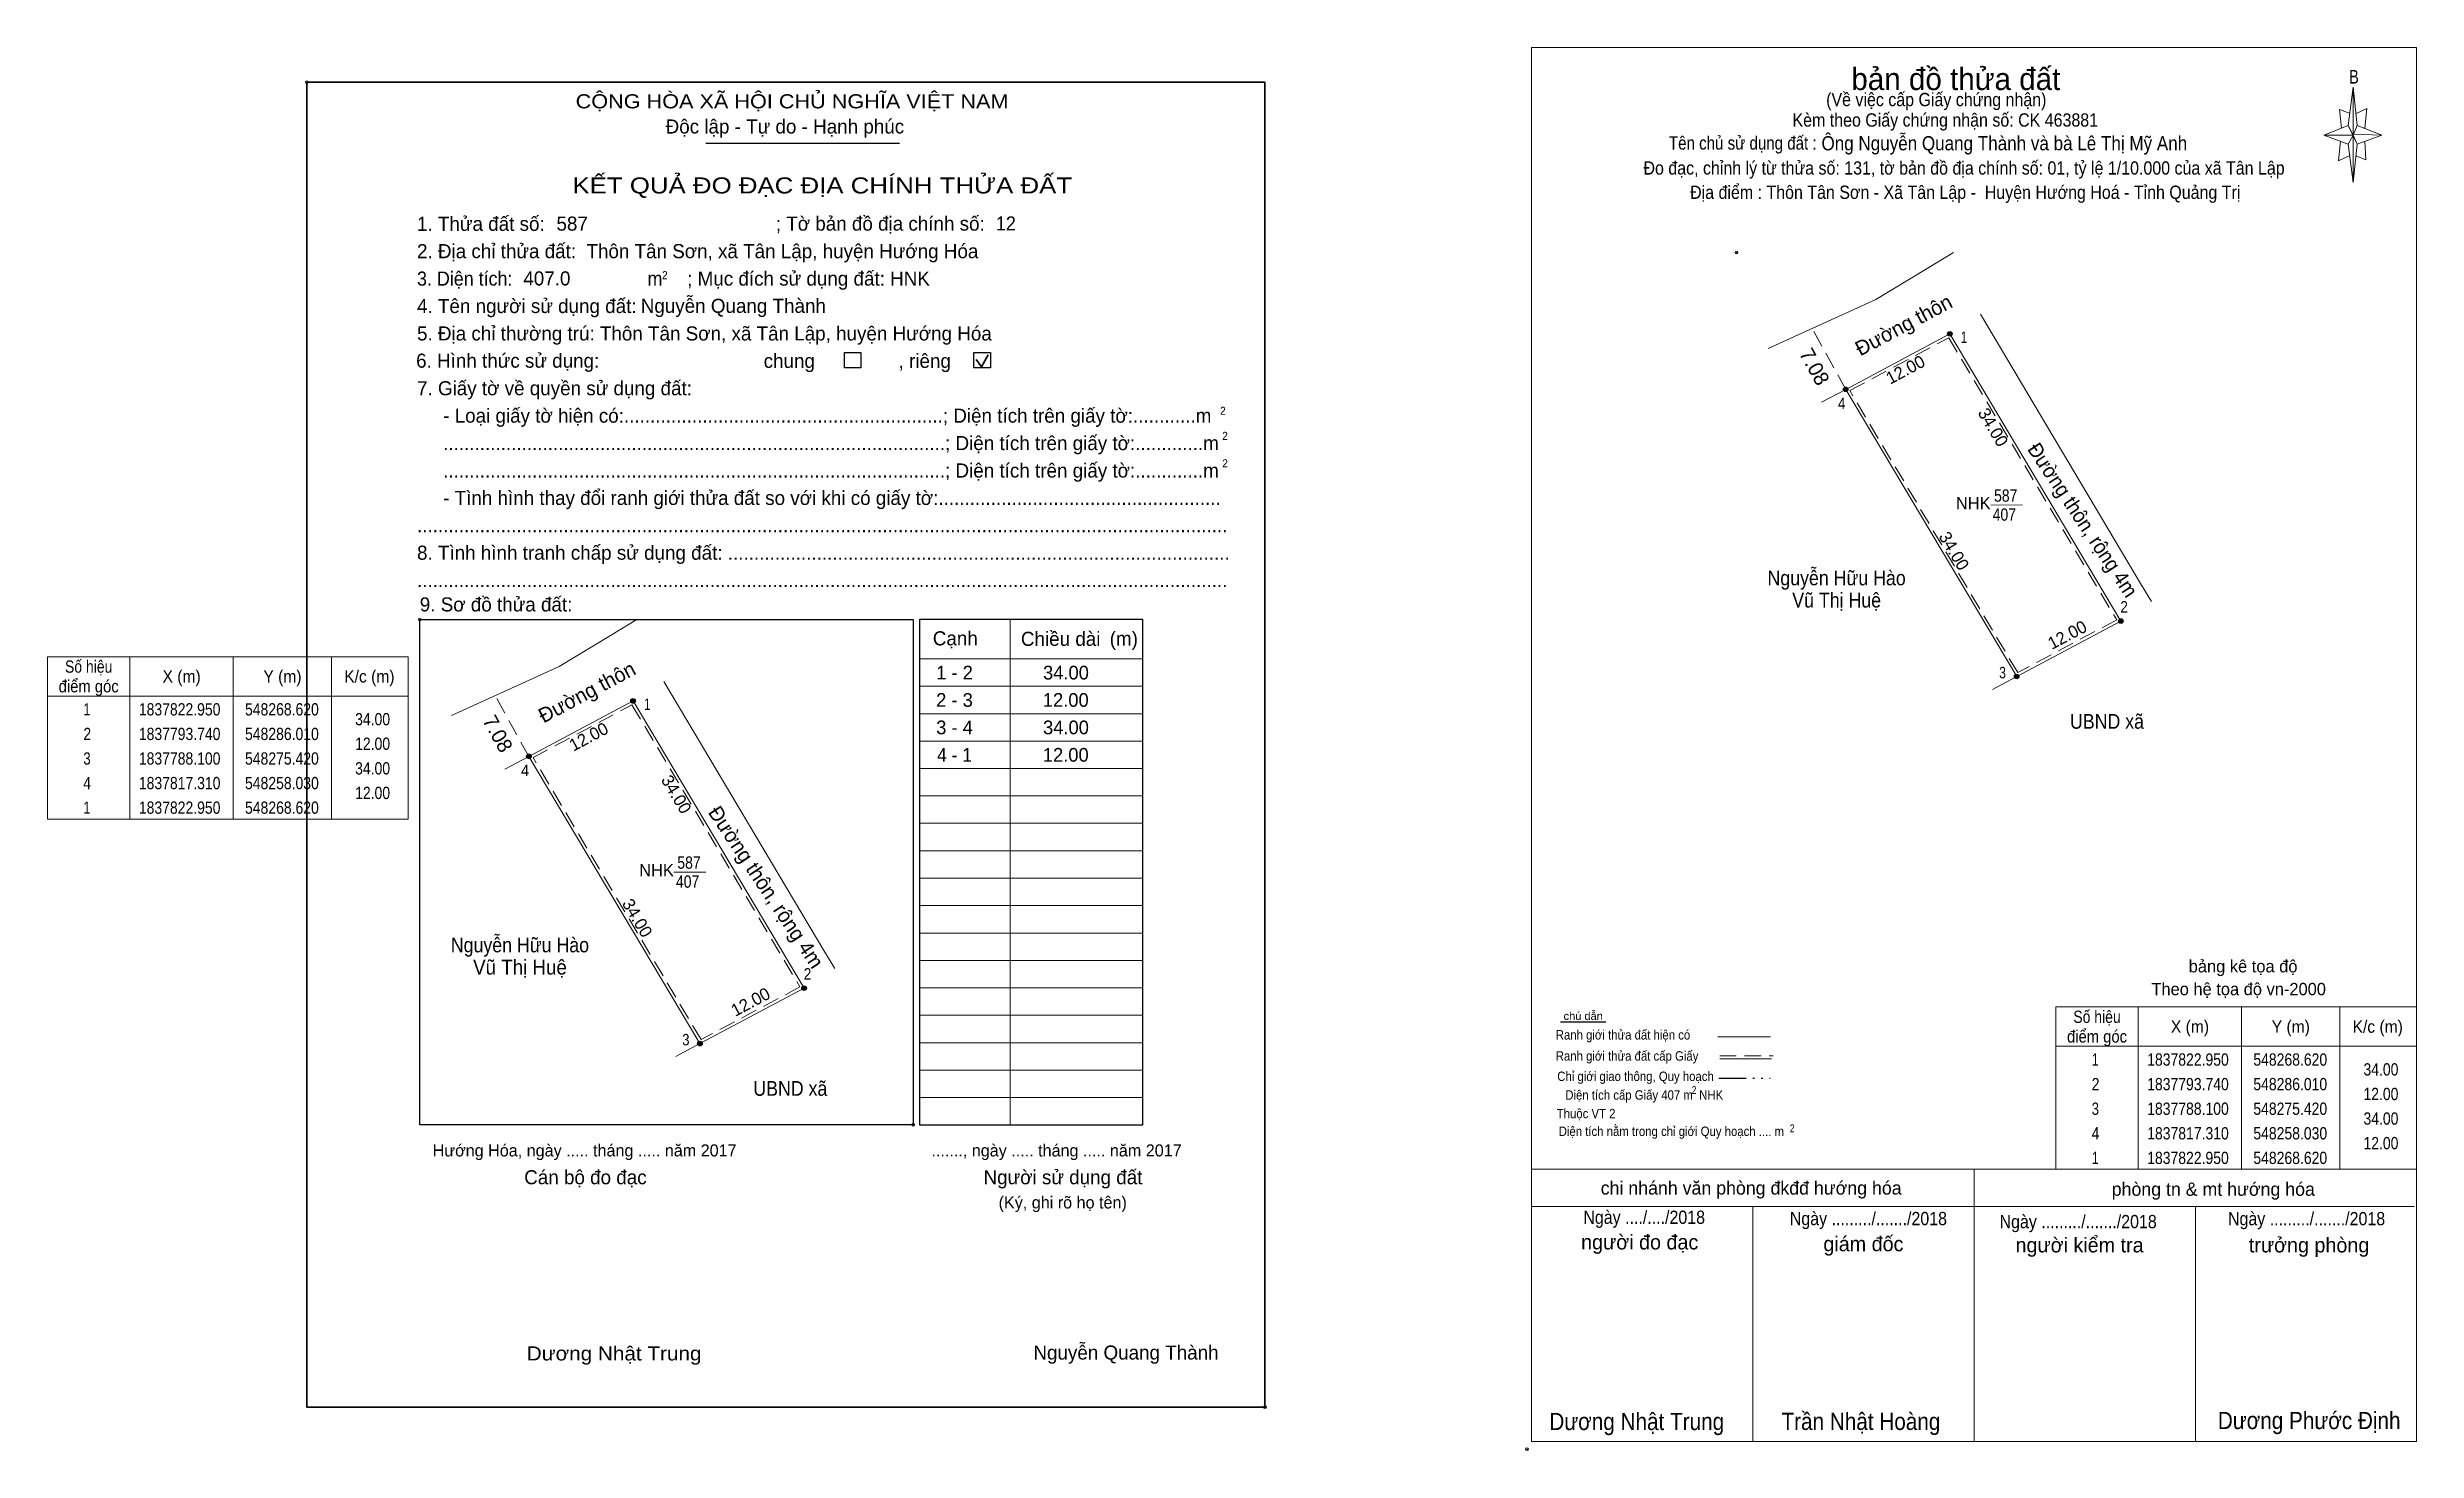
# Model space of a CAD drawing. Header units: metres. Extents: x 548209 to 548935, y 1837747 to 1837908.
# Drawn here: x 548209.1 to 548450, y 1837746.7 to 1837889.4 of the extents above; entities that cross this region are included whole.
import ezdxf
from ezdxf.enums import TextEntityAlignment as Align

# ---------------------------------------------------------------- set-up
doc = ezdxf.new("R2010")
doc.units = ezdxf.units.M
doc.header["$LTSCALE"] = 0.56
doc.header["$PDMODE"] = 32
doc.header["$PDSIZE"] = 0.28
doc.linetypes.add('DASH_DOUBLE_DOT', pattern=[9.2, 5, -1.2, 0.3, -1.2, 0.3, -1.2])
doc.linetypes.add('MEDIUM_DASHED', pattern=[4.5, 3, -1.5])
for name, color, linetype, lineweight in [('1', 7, 'Continuous', 13), ('10', 7, 'Continuous', 13), ('11', 7, 'Continuous', 25), ('2', 7, 'Continuous', 35), ('27', 7, 'Continuous', 13), ('4', 7, 'Continuous', 13), ('50', 7, 'Continuous', 25), ('63', 7, 'Continuous', 13), ('8', 7, 'Continuous', 13)]:
    doc.layers.add(name, color=color, linetype=linetype, lineweight=lineweight)
for name, color, linetype in [('13', 7, 'Continuous'), ('36', 7, 'Continuous'), ('48', 7, 'Continuous'), ('52', 7, 'Continuous'), ('6', 7, 'Continuous'), ('9', 7, 'Continuous')]:
    doc.layers.add(name, color=color, linetype=linetype)

msp = doc.modelspace()

# ---------------------------------------------------------------- texts
at = {"layer": '1'}
for s, height, width, p in [('CỘNG HÒA XÃ HỘI CHỦ NGHĨA VIỆT NAM', 1.431, 1.15, (548262.78, 1837883.22)), ('3. Diện tích:', 1.431, 0.95, (548246.65, 1837865.19)), ('m', 1.431, 0.95, (548270.09, 1837865.19)), ('2', 0.8177, 0.95, (548271.56, 1837865.84)), ('2', 0.8177, 0.95, (548328.31, 1837852.05)), ('2', 0.8177, 0.95, (548328.53, 1837849.5)), ('2', 0.8177, 0.95, (548328.53, 1837846.71)), ('Dương Nhật Trung', 1.431, 1.1, (548257.81, 1837755.87))]:
    msp.add_text(s, height=height, dxfattribs=dict(at, width=width)).set_placement(p)
for s, height, p in [('Độc lập - Tự do - Hạnh phúc', 1.431, (548271.93, 1837880.66)), ('1. Thửa đất số:', 1.431, (548246.65, 1837870.76)), ('; Tờ bản đồ địa chính số:', 1.431, (548283.13, 1837870.78)), ('2. Địa chỉ thửa đất:', 1.431, (548246.65, 1837867.98)), ('; Mục đích sử dụng đất: HNK', 1.431, (548274.12, 1837865.19)), ('4. Tên người sử dụng đất:', 1.431, (548246.65, 1837862.4)), ('5. Địa chỉ thường trú: Thôn Tân Sơn, xã Tân Lập, huyện Hướng Hóa', 1.431, (548246.65, 1837859.61)), ('chung                , riêng', 1.431, (548281.9, 1837856.82)), ('7. Giấy tờ về quyền sử dụng đất:', 1.431, (548246.65, 1837854.04)), ('     - Loại giấy tờ hiện có:.............................................................; Diện tích trên giấy tờ:............m', 1.431, (548246.65, 1837851.25)), ('     ................................................................................................; Diện tích trên giấy tờ:.............m', 1.431, (548246.65, 1837848.46)), ('     ................................................................................................; Diện tích trên giấy tờ:.............m', 1.431, (548246.65, 1837845.67)), ('     - Tình hình thay đổi ranh giới thửa đất so với khi có giấy tờ:......................................................', 1.431, (548246.65, 1837842.88)), ('8. Tình hình tranh chấp sử dụng đất: ................................................................................................', 1.431, (548246.65, 1837837.31)), ('...........................................................................................................................................................', 1.431, (548246.65, 1837840.1)), ('...........................................................................................................................................................', 1.431, (548246.65, 1837834.52)), ('9. Sơ đồ thửa đất:', 1.431, (548246.93, 1837832.05)), ('Cạnh', 1.431, (548299.1, 1837828.6)), ('Chiều dài', 1.431, (548308.06, 1837828.55)), ('(m)', 1.431, (548317.09, 1837828.57)), ('Hướng Hóa, ngày ..... tháng ..... năm 2017', 1.227, (548248.24, 1837776.62)), ('......., ngày ..... tháng ..... năm 2017', 1.227, (548298.96, 1837776.62)), ('Cán bộ đo đạc', 1.431, (548257.55, 1837773.79)), ('Người sử dụng đất', 1.431, (548304.26, 1837773.79)), ('(Ký, ghi rõ họ tên)', 1.227, (548305.79, 1837771.33))]:
    msp.add_text(s, height=height, dxfattribs=at).set_placement(p)
for s, height, width, p in [('KẾT QUẢ ĐO ĐẠC ĐỊA CHÍNH THỬA ĐẤT', 1.636, 1.2, (548287.86, 1837874.56)), ('587', 1.25, 0.85, (548274.305, 1837805.88)), ('407', 1.25, 0.85, (548274.165, 1837803.95))]:
    msp.add_text(s, height=height, dxfattribs=dict(at, width=width)).set_placement(p, align=Align.CENTER)
msp.add_text('NHK', height=1.25, dxfattribs=at).set_placement((548271.005, 1837805.11), align=Align.CENTER)
at = {"layer": '10'}
for s, rotation, p in [('Đường thôn', 28.039, (548259.51, 1837820.65)), ('7.08', 298.981, (548253.26, 1837820.96))]:
    msp.add_text(s, height=1.5, rotation=rotation, dxfattribs=at).set_placement(p)
at = {"layer": '13'}
msp.add_text('Đường thôn, rộng 4m', height=1.5, rotation=303.639, dxfattribs=at).set_placement((548281.5235, 1837803.5955), align=Align.CENTER)
at = {"layer": '36'}
for s, width, p in [('Nguyễn Hữu Hào', 0.9, (548257.115, 1837797.38)), ('Vũ Thị Huệ', 0.95, (548257.12, 1837795.12)), ('UBND xã', 0.9, (548284.61, 1837782.79))]:
    msp.add_text(s, height=1.5, dxfattribs=dict(at, width=width)).set_placement(p, align=Align.CENTER)
at = {"layer": '4'}
for s, height, p in [('bản đồ thửa đất', 2.25, (548403.135, 1837885.08)), ('bảng kê tọa độ', 1.25, (548432.345, 1837795.34)), ('Theo hệ tọa độ vn-2000', 1.25, (548431.895, 1837793.02)), ('chi nhánh văn phòng đkđđ hướng hóa', 1.35, (548382.32, 1837772.74)), ('phòng tn & mt hướng hóa', 1.35, (548429.315, 1837772.62)), ('người đo đạc', 1.5, (548370.985, 1837767.16)), ('giám đốc', 1.5, (548393.735, 1837766.98)), ('người kiểm tra', 1.5, (548415.715, 1837766.86)), ('trưởng phòng', 1.5, (548439.055, 1837766.86))]:
    msp.add_text(s, height=height, dxfattribs=at).set_placement(p, align=Align.CENTER)
for s, height, width, p in [('B', 1.378, 0.8, (548443.62, 1837885.74)), ('(Về việc cấp Giấy chứng nhận)', 1.35, 0.9, (548401.145, 1837883.44)), ('Kèm theo Giấy chứng nhận số: CK 463881', 1.35, 0.9, (548402.06, 1837881.36)), ('Tên chủ sử dụng đất :', 1.35, 0.85, (548381.465, 1837879.02)), ('Đo đạc, chỉnh lý từ thửa số: 131, tờ bản đồ địa chính số: 01, tỷ lệ 1/10.000 của xã Tân Lập', 1.35, 0.9, (548403.97, 1837876.48)), ('Địa điểm : Thôn Tân Sơn - Xã Tân Lập -  Huyện Hướng Hoá - Tỉnh Quảng Trị ', 1.35, 0.9, (548404.315, 1837874.01)), ('chú dẫn', 0.7999, 1.05, (548365.24, 1837790.51)), ('Ranh giới thửa đất hiện có ', 0.96, 0.9, (548369.445, 1837788.51)), ('Ranh giới thửa đất cấp Giấy', 0.96, 0.9, (548369.7, 1837786.36)), ('Chỉ giới giao thông, Quy hoạch', 0.96, 0.9, (548370.56, 1837784.29)), ('Diện tích cấp Giấy 407 m  NHK', 0.96, 0.9, (548371.445, 1837782.39)), ('2', 0.8, 0.8, (548376.51, 1837782.97)), ('Thuộc VT 2', 0.96, 0.9, (548365.535, 1837780.5)), ('Diện tích nằm trong chỉ giới Quy hoạch .... m', 0.96, 0.9, (548374.205, 1837778.7)), ('2', 0.8, 0.8, (548386.49, 1837779.08)), ('Ngày ..../..../2018', 1.35, 0.9, (548371.44, 1837769.76)), ('Ngày ........./......./2018', 1.35, 0.9, (548394.24, 1837769.63)), ('Ngày ........./......./2018', 1.35, 0.9, (548415.57, 1837769.32)), ('Ngày ........./......./2018', 1.35, 0.9, (548438.8, 1837769.62)), ('Dương Nhật Trung', 1.75, 0.9, (548370.685, 1837748.79)), ('Trần Nhật Hoàng', 1.75, 0.9, (548393.48, 1837748.8)), ('Dương Phước Định', 1.75, 0.9, (548439.065, 1837748.89))]:
    msp.add_text(s, height=height, dxfattribs=dict(at, width=width)).set_placement(p, align=Align.CENTER)
at = {"layer": '4', "width": 0.9}
msp.add_text('Ông Nguyễn Quang Thành và bà Lê Thị Mỹ Anh', height=1.44, dxfattribs=at).set_placement((548389.47, 1837878.95))
at = {"layer": '48'}
msp.add_text('6. Hình thức sử dụng:', height=1.431, dxfattribs=at).set_placement((548246.56, 1837856.84))
at = {"layer": '52'}
for s, p in [('1 - 2', (548301.31, 1837825.13)), ('34.00', (548312.64, 1837825.13)), ('2 - 3', (548301.305, 1837822.35)), ('12.00', (548312.62, 1837822.35)), ('3 - 4', (548301.31, 1837819.56)), ('34.00', (548312.64, 1837819.56)), ('12.00', (548312.62, 1837816.77))]:
    msp.add_text(s, height=1.394, dxfattribs=at).set_placement(p, align=Align.CENTER)
at = {"layer": '52', "width": 0.95}
msp.add_text('4 - 1', height=1.394, dxfattribs=at).set_placement((548301.31, 1837816.77), align=Align.CENTER)
at = {"layer": '6'}
for s, p in [('587', (548260.83, 1837870.78)), ('Thôn Tân Sơn, xã Tân Lập, huyện Hướng Hóa', (548263.88, 1837867.98)), ('407.0', (548257.46, 1837865.21)), ('Nguyễn Quang Thành', (548269.4, 1837862.42)), ('Nguyễn Quang Thành', (548309.33, 1837755.96))]:
    msp.add_text(s, height=1.431, dxfattribs=at).set_placement(p)
at = {"layer": '6', "width": 0.95}
msp.add_text('12', height=1.431, dxfattribs=at).set_placement((548305.52, 1837870.8))
at = {"layer": '63'}
for s, width, p in [('Số hiệu', 0.85, (548213.26, 1837825.82)), ('X (m)', 0.95, (548222.71, 1837824.82)), ('Y (m)', 0.95, (548232.965, 1837824.82)), ('K/c (m)', 0.95, (548241.805, 1837824.82)), ('điểm góc', 0.9, (548213.26, 1837823.82)), (' 1', 0.75, (548212.91, 1837821.47)), ('1837822.950', 0.85, (548222.51, 1837821.47)), ('548268.620', 0.85, (548232.91, 1837821.47)), (' 2', 0.85, (548212.915, 1837818.97)), ('1837793.740', 0.85, (548222.51, 1837818.97)), ('548286.010', 0.85, (548232.91, 1837818.97)), (' 3', 0.8, (548212.905, 1837816.47)), ('1837788.100', 0.85, (548222.51, 1837816.47)), ('548275.420', 0.85, (548232.91, 1837816.47)), (' 4', 0.85, (548212.91, 1837813.97)), ('1837817.310', 0.85, (548222.51, 1837813.97)), ('548258.030', 0.85, (548232.91, 1837813.97)), (' 1', 0.75, (548212.91, 1837811.47)), ('1837822.950', 0.85, (548222.51, 1837811.47)), ('548268.620', 0.85, (548232.91, 1837811.47)), ('Số hiệu', 0.85, (548417.49, 1837790.2)), ('X (m)', 0.95, (548426.94, 1837789.2)), ('Y (m)', 0.95, (548437.195, 1837789.2)), ('K/c (m)', 0.95, (548446.035, 1837789.2)), ('điểm góc', 0.9, (548417.49, 1837788.2)), (' 1', 0.75, (548417.14, 1837785.85)), ('1837822.950', 0.85, (548426.74, 1837785.85)), ('548268.620', 0.85, (548437.14, 1837785.85)), (' 2', 0.85, (548417.145, 1837783.35)), ('1837793.740', 0.85, (548426.74, 1837783.35)), ('548286.010', 0.85, (548437.14, 1837783.35)), (' 3', 0.8, (548417.135, 1837780.85)), ('1837788.100', 0.85, (548426.74, 1837780.85)), ('548275.420', 0.85, (548437.14, 1837780.85)), (' 4', 0.85, (548417.14, 1837778.35)), ('1837817.310', 0.85, (548426.74, 1837778.35)), ('548258.030', 0.85, (548437.14, 1837778.35)), (' 1', 0.75, (548417.14, 1837775.85)), ('1837822.950', 0.85, (548426.74, 1837775.85)), ('548268.620', 0.85, (548437.14, 1837775.85))]:
    msp.add_text(s, height=1.25, dxfattribs=dict(at, width=width)).set_placement(p, align=Align.CENTER)
at = {"layer": '63', "width": 0.85}
for s, p in [('34.00', (548243.91, 1837820.47)), ('12.00', (548243.91, 1837817.97)), ('34.00', (548243.91, 1837815.47)), ('12.00', (548243.91, 1837812.97)), ('34.00', (548448.14, 1837784.85)), ('12.00', (548448.14, 1837782.35)), ('34.00', (548448.14, 1837779.85)), ('12.00', (548448.14, 1837777.35))]:
    msp.add_text(s, height=1.25, dxfattribs=at).set_placement(p, align=Align.RIGHT)
at = {"layer": '63'}
for s, rotation, p in [('12.00', 28.039, (548264.3962, 1837818.7599)), ('34.00', 300.767, (548272.4864, 1837813.1347)), ('34.00', 300.767, (548268.5164, 1837800.5547)), ('12.00', 28.039, (548280.8562, 1837791.7899))]:
    msp.add_text(s, height=1.25, rotation=rotation, dxfattribs=at).set_placement(p, align=Align.CENTER)
at = {"layer": '8'}
for s, rotation, p in [('Đường thôn', 28.039, (548393.41, 1837857.98)), ('7.08', 298.981, (548387.16, 1837858.29))]:
    msp.add_text(s, height=1.5, rotation=rotation, dxfattribs=at).set_placement(p)
for s, height, width, p in [('1', 1.162, 0.75, (548403.965, 1837859.36)), ('4', 1.162, 0.9, (548391.53, 1837852.63)), ('587', 1.25, 0.85, (548408.205, 1837843.21)), ('407', 1.25, 0.85, (548408.065, 1837841.28)), ('Nguyễn Hữu Hào', 1.5, 0.9, (548391.01, 1837834.71)), ('Vũ Thị Huệ', 1.5, 0.9, (548391.015, 1837832.45)), ('2', 1.162, 0.9, (548420.25, 1837831.94)), ('3', 1.162, 0.8, (548407.885, 1837825.25)), ('UBND xã', 1.5, 0.9, (548418.505, 1837820.12))]:
    msp.add_text(s, height=height, dxfattribs=dict(at, width=width)).set_placement(p, align=Align.CENTER)
for s, rotation, p in [('12.00', 28.039, (548398.2962, 1837856.0899)), ('34.00', 300.767, (548406.3864, 1837850.4647)), ('34.00', 300.767, (548402.4164, 1837837.8847)), ('12.00', 28.039, (548414.7562, 1837829.1199))]:
    msp.add_text(s, height=1.25, rotation=rotation, dxfattribs=at).set_placement(p, align=Align.CENTER)
at = {"layer": '8', "width": 0.95}
msp.add_text('Đường thôn, rộng 4m', height=1.5, rotation=303.639, dxfattribs=at).set_placement((548415.4168, 1837840.9355), align=Align.CENTER)
at = {"layer": '8'}
msp.add_text('NHK', height=1.25, dxfattribs=at).set_placement((548404.905, 1837842.44), align=Align.CENTER)
at = {"layer": '9'}
for s, width, p in [('1', 0.75, (548270.065, 1837822.03)), ('4', 0.95, (548257.635, 1837815.3)), ('2', 0.9, (548286.36, 1837794.61)), ('3', 0.85, (548273.99, 1837787.92))]:
    msp.add_text(s, height=1.162, dxfattribs=dict(at, width=width)).set_placement(p, align=Align.CENTER)

# ---------------------------------------------------------------- hatches: boundary and pattern name
at = {"layer": '11'}
for points in [[(548268.8523, 1837822.95, 1), (548268.3877, 1837822.95, 1)], [(548258.2623, 1837817.31, 1), (548257.7977, 1837817.31, 1)], [(548286.2423, 1837793.74, 1), (548285.7777, 1837793.74, 1)], [(548275.6523, 1837788.1, 1), (548275.1877, 1837788.1, 1)], [(548275.6523, 1837788.1, 1), (548275.1877, 1837788.1, 1)]]:
    msp.add_hatch(color=256, dxfattribs=at).paths.add_polyline_path(points)
at = {"layer": '8'}
for points in [[(548402.7523, 1837860.28, 1), (548402.2877, 1837860.28, 1)], [(548392.1623, 1837854.64, 1), (548391.6977, 1837854.64, 1)], [(548420.1423, 1837831.07, 1), (548419.6777, 1837831.07, 1)], [(548409.5523, 1837825.43, 1), (548409.0877, 1837825.43, 1)], [(548409.5523, 1837825.43, 1), (548409.0877, 1837825.43, 1)]]:
    msp.add_hatch(color=256, dxfattribs=at).paths.add_polyline_path(points)

# ---------------------------------------------------------------- linework, layer by layer
at = {"layer": '1', "lineweight": 25}
for p, q in [((548276.02, 1837879.69), (548295.72, 1837879.69)), ((548320.46, 1837779.83), (548320.46, 1837831.24))]:
    msp.add_line(p, q, dxfattribs=at)
at = {"layer": '1', "lineweight": 35}
for p, q in [((548303.5, 1837857.66), (548304.06, 1837856.94)), ((548304.06, 1837856.94), (548304.73, 1837858.15))]:
    msp.add_line(p, q, dxfattribs=at)
at = {"layer": '1'}
for p, q in [((548306.98, 1837831.24), (548306.98, 1837779.83)), ((548297.76, 1837827.22), (548313.36, 1837827.22)), ((548313.36, 1837827.22), (548320.46, 1837827.22)), ((548297.76, 1837824.44), (548313.36, 1837824.44)), ((548313.36, 1837824.44), (548320.46, 1837824.44)), ((548297.76, 1837821.65), (548313.36, 1837821.65)), ((548313.36, 1837821.65), (548320.46, 1837821.65)), ((548297.76, 1837818.86), (548313.36, 1837818.86)), ((548313.36, 1837818.86), (548320.46, 1837818.86)), ((548297.76, 1837816.07), (548313.36, 1837816.07)), ((548313.36, 1837816.07), (548320.46, 1837816.07)), ((548297.76, 1837813.28), (548313.36, 1837813.28)), ((548313.36, 1837813.28), (548320.46, 1837813.28)), ((548297.76, 1837810.5), (548313.36, 1837810.5)), ((548313.36, 1837810.5), (548320.46, 1837810.5)), ((548297.76, 1837807.71), (548313.36, 1837807.71)), ((548313.36, 1837807.71), (548320.46, 1837807.71)), ((548297.76, 1837804.92), (548313.36, 1837804.92)), ((548313.36, 1837804.92), (548320.46, 1837804.92)), ((548297.76, 1837802.13), (548313.36, 1837802.13)), ((548313.36, 1837802.13), (548320.46, 1837802.13)), ((548297.76, 1837799.34), (548313.36, 1837799.34)), ((548313.36, 1837799.34), (548320.46, 1837799.34)), ((548297.76, 1837796.56), (548313.36, 1837796.56)), ((548313.36, 1837796.56), (548320.46, 1837796.56)), ((548297.76, 1837793.77), (548313.36, 1837793.77)), ((548313.36, 1837793.77), (548320.46, 1837793.77)), ((548297.76, 1837790.98), (548313.36, 1837790.98)), ((548313.36, 1837790.98), (548320.46, 1837790.98)), ((548297.76, 1837788.19), (548313.36, 1837788.19)), ((548313.36, 1837788.19), (548320.46, 1837788.19)), ((548297.76, 1837785.4), (548313.36, 1837785.4)), ((548313.36, 1837785.4), (548320.46, 1837785.4)), ((548297.76, 1837782.62), (548313.36, 1837782.62)), ((548313.36, 1837782.62), (548320.46, 1837782.62))]:
    msp.add_line(p, q, dxfattribs=at)
at = {"layer": '1', "lineweight": 25}
msp.add_lwpolyline([(548246.93, 1837831.22), (548297.11, 1837831.22), (548297.11, 1837779.83), (548246.93, 1837779.83)], close=True, dxfattribs=at)
msp.add_lwpolyline([(548320.46, 1837831.24), (548297.76, 1837831.24), (548297.76, 1837779.83), (548320.46, 1837779.83), (548320.46, 1837780.33)], dxfattribs=at)
at = {"layer": '1'}
msp.add_lwpolyline([(548268.62, 1837822.95), (548286.01, 1837793.74), (548275.42, 1837788.1), (548258.03, 1837817.31)], close=True, dxfattribs=at)
at = {"layer": '1', "linetype": 'MEDIUM_DASHED'}
msp.add_lwpolyline([(548268.51, 1837822.55), (548285.59, 1837793.86), (548275.53, 1837788.5), (548258.45, 1837817.19)], close=True, dxfattribs=at)
at = {"layer": '1'}
for p in [(548235.45, 1837885.87), (548246.93, 1837831.22), (548297.11, 1837779.83), (548332.88, 1837751.11)]:
    msp.add_point(p, dxfattribs=at)
at = {"layer": '10'}
msp.add_line((548261.09, 1837826.44), (548250.16, 1837821.48), dxfattribs=at)
at = {"layer": '10', "linetype": 'MEDIUM_DASHED'}
msp.add_line((548258.03, 1837817.3), (548254.6, 1837823.5), dxfattribs=at)
at = {"layer": '10'}
for points in [[(548269.01, 1837831.22), (548266.32, 1837829.6), (548261.09, 1837826.44)], [(548289.12, 1837795.74), (548288.13, 1837797.4), (548271.74, 1837824.94)]]:
    msp.add_lwpolyline(points, dxfattribs=at)
at = {"layer": '11'}
for centre in [(548268.62, 1837822.95), (548258.03, 1837817.31), (548286.01, 1837793.74), (548275.42, 1837788.1), (548275.42, 1837788.1)]:
    msp.add_circle(centre, 0.2323, dxfattribs=at)
at = {"layer": '2'}
msp.add_lwpolyline([(548235.45, 1837885.87), (548332.88, 1837885.87), (548332.88, 1837751.11), (548235.45, 1837751.11)], close=True, dxfattribs=at)
at = {"layer": '27'}
for p, q in [((548258.03, 1837817.31), (548255.57, 1837816)), ((548275.42, 1837788.1), (548272.96, 1837786.79))]:
    msp.add_line(p, q, dxfattribs=at)
at = {"layer": '4'}
for p, q in [((548443.04, 1837881.49), (548443.54, 1837885.39)), ((548443.04, 1837879.59), (548440.54, 1837880.49)), ((548443.94, 1837879.59), (548443.54, 1837875.69)), ((548443.94, 1837881.49), (548446.44, 1837880.49)), ((548444.74, 1837879.89), (548444.84, 1837877.99)), ((548444.84, 1837877.99), (548443.84, 1837878.39)), ((548378.92, 1837788.78), (548384.3, 1837788.78)), ((548379.12, 1837786.54), (548384.39, 1837786.54)), ((548359.99, 1837775.32), (548449.99, 1837775.32)), ((548359.99, 1837775.32), (548449.99, 1837775.32)), ((548359.99, 1837775.32), (548449.99, 1837775.32)), ((548404.99, 1837747.62), (548404.99, 1837775.32)), ((548359.99, 1837771.52), (548449.79, 1837771.52)), ((548382.49, 1837747.62), (548382.49, 1837771.52)), ((548427.49, 1837747.62), (548427.49, 1837771.52)), ((548449.99, 1837747.62), (548359.99, 1837747.62))]:
    msp.add_line(p, q, dxfattribs=at)
at = {"layer": '4', "lineweight": 25}
msp.add_line((548367.54, 1837790.27), (548362.92, 1837790.27), dxfattribs=at)
at = {"layer": '4', "linetype": 'MEDIUM_DASHED'}
msp.add_line((548379.12, 1837786.86), (548384.56, 1837786.86), dxfattribs=at)
at = {"layer": '4', "linetype": 'DASH_DOUBLE_DOT', "lineweight": 25}
msp.add_line((548379.02, 1837784.57), (548384.26, 1837784.57), dxfattribs=at)
at = {"layer": '4'}
for points in [[(548359.99, 1837889.42), (548449.99, 1837889.42), (548449.99, 1837747.62), (548359.99, 1837747.62)], [(548443.54, 1837885.39), (548443.94, 1837881.49), (548443.54, 1837880.49)], [(548443.54, 1837880.49), (548440.54, 1837880.49), (548443.04, 1837881.49), (548443.94, 1837879.59), (548446.44, 1837880.49), (548443.54, 1837880.59)], [(548443.54, 1837880.49), (548443.54, 1837875.69), (548443.04, 1837879.59)]]:
    msp.add_lwpolyline(points, close=True, dxfattribs=at)
for points in [[(548443.24, 1837882.69), (548442.14, 1837883.09), (548442.34, 1837881.19)], [(548443.84, 1837882.69), (548444.94, 1837883.19), (548444.74, 1837881.19)], [(548443.54, 1837880.49), (548443.04, 1837881.49), (548440.54, 1837880.49)], [(548442.24, 1837879.89), (548442.04, 1837877.89), (548443.14, 1837878.39)], [(548443.54, 1837880.49), (548443.94, 1837879.59), (548446.44, 1837880.49)]]:
    msp.add_lwpolyline(points, dxfattribs=at)
msp.add_point((548359.52, 1837746.84), dxfattribs=at)
at = {"layer": '50'}
for points in [[(548290.12, 1837858.38), (548291.79, 1837858.38), (548291.79, 1837856.82), (548290.12, 1837856.82)], [(548303.28, 1837858.38), (548304.96, 1837858.38), (548304.96, 1837856.82), (548303.28, 1837856.82)]]:
    msp.add_lwpolyline(points, close=True, dxfattribs=at)
at = {"layer": '63'}
for p, q in [((548217.46, 1837827.44), (548217.46, 1837810.94)), ((548227.96, 1837827.44), (548227.96, 1837810.94)), ((548237.96, 1837827.44), (548237.96, 1837810.94)), ((548209.06, 1837823.44), (548245.76, 1837823.44)), ((548272.78, 1837805.53), (548276.02, 1837805.55)), ((548421.69, 1837791.82), (548421.69, 1837775.32)), ((548432.19, 1837791.82), (548432.19, 1837775.32)), ((548442.19, 1837791.82), (548442.19, 1837775.32)), ((548413.29, 1837787.82), (548449.99, 1837787.82))]:
    msp.add_line(p, q, dxfattribs=at)
for points in [[(548209.06, 1837827.44), (548245.76, 1837827.44), (548245.76, 1837810.94), (548209.06, 1837810.94)], [(548413.29, 1837791.82), (548449.99, 1837791.82), (548449.99, 1837775.32), (548413.29, 1837775.32)]]:
    msp.add_lwpolyline(points, close=True, dxfattribs=at)
at = {"layer": '8'}
for p, q in [((548394.99, 1837863.77), (548384.06, 1837858.81)), ((548391.93, 1837854.64), (548389.47, 1837853.33)), ((548406.68, 1837842.86), (548409.92, 1837842.88)), ((548409.32, 1837825.43), (548406.86, 1837824.12))]:
    msp.add_line(p, q, dxfattribs=at)
at = {"layer": '8', "linetype": 'MEDIUM_DASHED'}
msp.add_line((548391.93, 1837854.63), (548388.5, 1837860.83), dxfattribs=at)
at = {"layer": '8'}
for points in [[(548402.91, 1837868.55), (548400.22, 1837866.93), (548394.99, 1837863.77)], [(548423.02, 1837833.07), (548422.03, 1837834.73), (548405.64, 1837862.27)]]:
    msp.add_lwpolyline(points, dxfattribs=at)
msp.add_lwpolyline([(548402.52, 1837860.28), (548419.91, 1837831.07), (548409.32, 1837825.43), (548391.93, 1837854.64)], close=True, dxfattribs=at)
at = {"layer": '8', "linetype": 'MEDIUM_DASHED'}
msp.add_lwpolyline([(548402.41, 1837859.88), (548419.49, 1837831.19), (548409.43, 1837825.83), (548392.35, 1837854.52)], close=True, dxfattribs=at)
at = {"layer": '8', "lineweight": 25}
for centre in [(548402.52, 1837860.28), (548391.93, 1837854.64), (548419.91, 1837831.07), (548409.32, 1837825.43), (548409.32, 1837825.43)]:
    msp.add_circle(centre, 0.2323, dxfattribs=at)
at = {"layer": '8'}
msp.add_point((548380.83, 1837868.55), dxfattribs=at)

msp.set_redraw_order([(e.dxf.handle, doc.entitydb.next_handle()) for e in msp.query("TEXT MTEXT ATTDEF DIMENSION ARC_DIMENSION")])  # texts and dimensions are drawn at this point

doc.saveas('drawing.dxf')
